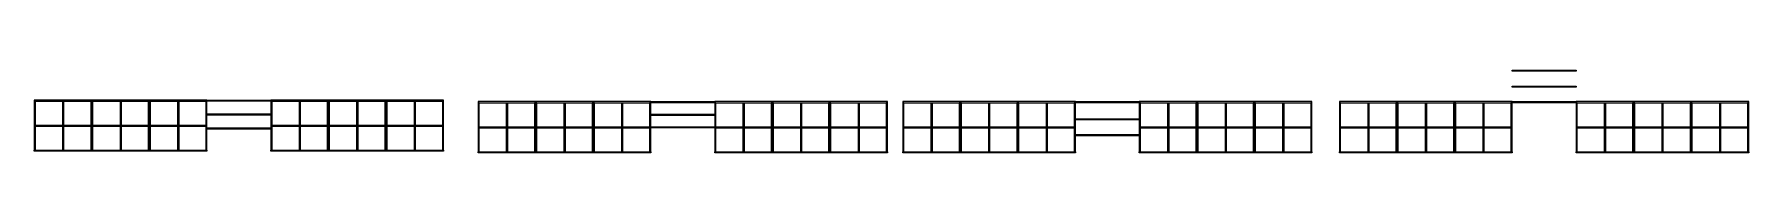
# Model space of a CAD drawing. Header units: millimetres. Extents: x -8279 to 76201, y -81 to 21625.
# Drawn here: x 49389 to 76201, y 6151 to 7444 of the extents above; entities that cross this region are included whole.
import ezdxf

# ---------------------------------------------------------------- set-up
doc = ezdxf.new("R2010")
doc.units = ezdxf.units.MM

msp = doc.modelspace()

# ---------------------------------------------------------------- linework, layer by layer
for p, q in [((49830.398, 6959.099), (49830.398, 6195.099)), ((49848.398, 6959.099), (49848.398, 6195.099)), ((50730.398, 6959.099), (50730.398, 6195.099)), ((50748.398, 6959.099), (50748.398, 6195.099)), ((51630.398, 6959.099), (51630.398, 6195.099)), ((51648.398, 6959.099), (51648.398, 6195.099)), ((53530.398, 6959.099), (53530.398, 6195.099)), ((53548.398, 6959.099), (53548.398, 6195.099)), ((54430.398, 6959.099), (54430.398, 6195.099)), ((54448.398, 6959.099), (54448.398, 6195.099)), ((55330.398, 6959.099), (55330.398, 6195.099)), ((55348.398, 6959.099), (55348.398, 6195.099)), ((56771.572, 6933.241), (56771.572, 6169.241)), ((56789.572, 6933.241), (56789.572, 6169.241)), ((57671.572, 6933.241), (57671.572, 6169.241)), ((57689.572, 6933.241), (57689.572, 6169.241)), ((58571.572, 6933.241), (58571.572, 6169.241)), ((58589.572, 6933.241), (58589.572, 6169.241)), ((60471.572, 6933.241), (60471.572, 6169.241)), ((60489.572, 6933.241), (60489.572, 6169.241)), ((61371.572, 6933.241), (61371.572, 6169.241)), ((61389.572, 6933.241), (61389.572, 6169.241)), ((62271.572, 6933.241), (62271.572, 6169.241)), ((62289.572, 6933.241), (62289.572, 6169.241)), ((63412.266, 6933.241), (63412.266, 6169.241)), ((63430.266, 6933.241), (63430.266, 6169.241)), ((64312.266, 6933.241), (64312.266, 6169.241)), ((64330.266, 6933.241), (64330.266, 6169.241)), ((65212.266, 6933.241), (65212.266, 6169.241)), ((65230.266, 6933.241), (65230.266, 6169.241)), ((67112.266, 6933.241), (67112.266, 6169.241)), ((67130.266, 6933.241), (67130.266, 6169.241)), ((68012.266, 6933.241), (68012.266, 6169.241)), ((68030.266, 6933.241), (68030.266, 6169.241)), ((68912.266, 6933.241), (68912.266, 6169.241)), ((68930.266, 6933.241), (68930.266, 6169.241)), ((70242.397, 6933.241), (70242.397, 6169.241)), ((70260.397, 6933.241), (70260.397, 6169.241)), ((71142.397, 6933.241), (71142.397, 6169.241)), ((71160.397, 6933.241), (71160.397, 6169.241)), ((72042.397, 6933.241), (72042.397, 6169.241)), ((72060.397, 6933.241), (72060.397, 6169.241)), ((73942.397, 6933.241), (73942.397, 6169.241)), ((73960.397, 6933.241), (73960.397, 6169.241)), ((74842.397, 6933.241), (74842.397, 6169.241)), ((74860.397, 6933.241), (74860.397, 6169.241)), ((75742.397, 6933.241), (75742.397, 6169.241)), ((75760.397, 6933.241), (75760.397, 6169.241)), ((49407.398, 6586.099), (49830.398, 6586.099)), ((49407.398, 6568.099), (49830.398, 6568.099)), ((49848.398, 6586.099), (50271.398, 6586.099)), ((49848.398, 6568.099), (50271.398, 6568.099)), ((50307.398, 6586.099), (50730.398, 6586.099)), ((50307.398, 6568.099), (50730.398, 6568.099)), ((50748.398, 6586.099), (51171.398, 6586.099)), ((50748.398, 6568.099), (51171.398, 6568.099)), ((51207.398, 6586.099), (51630.398, 6586.099)), ((51207.398, 6568.099), (51630.398, 6568.099)), ((51648.398, 6586.099), (52071.398, 6586.099)), ((51648.398, 6568.099), (52071.398, 6568.099)), ((53107.398, 6586.099), (53530.398, 6586.099)), ((53107.398, 6568.099), (53530.398, 6568.099)), ((53548.398, 6586.099), (53971.398, 6586.099)), ((53548.398, 6568.099), (53971.398, 6568.099)), ((54007.398, 6586.099), (54430.398, 6586.099)), ((54007.398, 6568.099), (54430.398, 6568.099)), ((54448.398, 6586.099), (54871.398, 6586.099)), ((54448.398, 6568.099), (54871.398, 6568.099)), ((54907.398, 6586.099), (55330.398, 6586.099)), ((54907.398, 6568.099), (55330.398, 6568.099)), ((55348.398, 6586.099), (55771.398, 6586.099)), ((55348.398, 6568.099), (55771.398, 6568.099)), ((56348.572, 6560.241), (56771.572, 6560.241)), ((56348.572, 6542.241), (56771.572, 6542.241)), ((56789.572, 6560.241), (57212.572, 6560.241)), ((56789.572, 6542.241), (57212.572, 6542.241)), ((57248.572, 6560.241), (57671.572, 6560.241)), ((57248.572, 6542.241), (57671.572, 6542.241)), ((57689.572, 6560.241), (58112.572, 6560.241)), ((57689.572, 6542.241), (58112.572, 6542.241)), ((58148.572, 6560.241), (58571.572, 6560.241)), ((58148.572, 6542.241), (58571.572, 6542.241)), ((58589.572, 6560.241), (59012.572, 6560.241)), ((58589.572, 6542.241), (59012.572, 6542.241)), ((60048.572, 6560.241), (60471.572, 6560.241)), ((60048.572, 6542.241), (60471.572, 6542.241)), ((60489.572, 6560.241), (60912.572, 6560.241)), ((60489.572, 6542.241), (60912.572, 6542.241)), ((60948.572, 6560.241), (61371.572, 6560.241)), ((60948.572, 6542.241), (61371.572, 6542.241)), ((61389.572, 6560.241), (61812.572, 6560.241)), ((61389.572, 6542.241), (61812.572, 6542.241)), ((61848.572, 6560.241), (62271.572, 6560.241)), ((61848.572, 6542.241), (62271.572, 6542.241)), ((62289.572, 6560.241), (62712.572, 6560.241)), ((62289.572, 6542.241), (62712.572, 6542.241)), ((62989.266, 6560.241), (63412.266, 6560.241)), ((62989.266, 6542.241), (63412.266, 6542.241)), ((63430.266, 6560.241), (63853.266, 6560.241)), ((63430.266, 6542.241), (63853.266, 6542.241)), ((63889.266, 6560.241), (64312.266, 6560.241)), ((63889.266, 6542.241), (64312.266, 6542.241)), ((64330.266, 6560.241), (64753.266, 6560.241)), ((64330.266, 6542.241), (64753.266, 6542.241)), ((64789.266, 6560.241), (65212.266, 6560.241)), ((64789.266, 6542.241), (65212.266, 6542.241)), ((65230.266, 6560.241), (65653.266, 6560.241)), ((65230.266, 6542.241), (65653.266, 6542.241)), ((66689.266, 6560.241), (67112.266, 6560.241)), ((66689.266, 6542.241), (67112.266, 6542.241)), ((67130.266, 6560.241), (67553.266, 6560.241)), ((67130.266, 6542.241), (67553.266, 6542.241)), ((67589.266, 6560.241), (68012.266, 6560.241)), ((67589.266, 6542.241), (68012.266, 6542.241)), ((68030.266, 6560.241), (68453.266, 6560.241)), ((68030.266, 6542.241), (68453.266, 6542.241)), ((68489.266, 6560.241), (68912.266, 6560.241)), ((68489.266, 6542.241), (68912.266, 6542.241)), ((68930.266, 6560.241), (69353.266, 6560.241)), ((68930.266, 6542.241), (69353.266, 6542.241)), ((69819.397, 6560.241), (70242.397, 6560.241)), ((69819.397, 6542.241), (70242.397, 6542.241)), ((70260.397, 6560.241), (70683.397, 6560.241)), ((70260.397, 6542.241), (70683.397, 6542.241)), ((70719.397, 6560.241), (71142.397, 6560.241)), ((70719.397, 6542.241), (71142.397, 6542.241)), ((71160.397, 6560.241), (71583.397, 6560.241)), ((71160.397, 6542.241), (71583.397, 6542.241)), ((71619.397, 6560.241), (72042.397, 6560.241)), ((71619.397, 6542.241), (72042.397, 6542.241)), ((72060.397, 6560.241), (72483.397, 6560.241)), ((72060.397, 6542.241), (72483.397, 6542.241)), ((73519.397, 6560.241), (73942.397, 6560.241)), ((73519.397, 6542.241), (73942.397, 6542.241)), ((73960.397, 6560.241), (74383.397, 6560.241)), ((73960.397, 6542.241), (74383.397, 6542.241)), ((74419.397, 6560.241), (74842.397, 6560.241)), ((74419.397, 6542.241), (74842.397, 6542.241)), ((74860.397, 6560.241), (75283.397, 6560.241)), ((74860.397, 6542.241), (75283.397, 6542.241)), ((75319.397, 6560.241), (75742.397, 6560.241)), ((75319.397, 6542.241), (75742.397, 6542.241)), ((75760.397, 6560.241), (76183.397, 6560.241)), ((75760.397, 6542.241), (76183.397, 6542.241))]:
    msp.add_line(p, q)
for points in [[(72501.397, 7443.682), (73501.397, 7443.682), (73501.397, 7425.682), (72501.397, 7425.682)], [(50289.398, 6977.099), (49389.398, 6977.099), (49389.398, 6959.099), (50289.398, 6959.099)], [(51189.398, 6977.099), (50289.398, 6977.099), (50289.398, 6959.099), (51189.398, 6959.099)], [(52089.398, 6977.099), (51189.398, 6977.099), (51189.398, 6959.099), (52089.398, 6959.099)], [(52089.398, 6977.099), (53089.398, 6977.099), (53089.398, 6959.099), (52089.398, 6959.099)], [(53989.398, 6977.099), (53089.398, 6977.099), (53089.398, 6959.099), (53989.398, 6959.099)], [(54889.398, 6977.099), (53989.398, 6977.099), (53989.398, 6959.099), (54889.398, 6959.099)], [(55789.398, 6977.099), (54889.398, 6977.099), (54889.398, 6959.099), (55789.398, 6959.099)], [(72501.397, 7194.982), (73501.397, 7194.982), (73501.397, 7176.982), (72501.397, 7176.982)], [(49389.398, 6959.099), (49389.398, 6195.099), (49407.398, 6195.099), (49407.398, 6959.099)], [(50289.398, 6195.099), (50289.398, 6959.099), (50271.398, 6959.099), (50271.398, 6195.099)], [(50289.398, 6959.099), (50289.398, 6195.099), (50307.398, 6195.099), (50307.398, 6959.099)], [(51189.398, 6195.099), (51189.398, 6959.099), (51171.398, 6959.099), (51171.398, 6195.099)], [(51189.398, 6959.099), (51189.398, 6195.099), (51207.398, 6195.099), (51207.398, 6959.099)], [(52089.398, 6195.099), (52089.398, 6959.099), (52071.398, 6959.099), (52071.398, 6195.099)], [(52089.398, 6759.099), (53089.398, 6759.099), (53089.398, 6741.099), (52089.398, 6741.099)], [(53089.398, 6959.099), (53089.398, 6195.099), (53107.398, 6195.099), (53107.398, 6959.099)], [(53989.398, 6195.099), (53989.398, 6959.099), (53971.398, 6959.099), (53971.398, 6195.099)], [(53989.398, 6959.099), (53989.398, 6195.099), (54007.398, 6195.099), (54007.398, 6959.099)], [(54889.398, 6195.099), (54889.398, 6959.099), (54871.398, 6959.099), (54871.398, 6195.099)], [(54889.398, 6959.099), (54889.398, 6195.099), (54907.398, 6195.099), (54907.398, 6959.099)], [(55789.398, 6195.099), (55789.398, 6959.099), (55771.398, 6959.099), (55771.398, 6195.099)], [(57230.572, 6951.241), (56330.572, 6951.241), (56330.572, 6933.241), (57230.572, 6933.241)], [(56330.572, 6933.241), (56330.572, 6169.241), (56348.572, 6169.241), (56348.572, 6933.241)], [(57230.572, 6169.241), (57230.572, 6933.241), (57212.572, 6933.241), (57212.572, 6169.241)], [(58130.572, 6951.241), (57230.572, 6951.241), (57230.572, 6933.241), (58130.572, 6933.241)], [(57230.572, 6933.241), (57230.572, 6169.241), (57248.572, 6169.241), (57248.572, 6933.241)], [(58130.572, 6169.241), (58130.572, 6933.241), (58112.572, 6933.241), (58112.572, 6169.241)], [(59030.572, 6951.241), (58130.572, 6951.241), (58130.572, 6933.241), (59030.572, 6933.241)], [(58130.572, 6933.241), (58130.572, 6169.241), (58148.572, 6169.241), (58148.572, 6933.241)], [(59030.572, 6169.241), (59030.572, 6933.241), (59012.572, 6933.241), (59012.572, 6169.241)], [(59030.572, 6951.241), (60030.572, 6951.241), (60030.572, 6933.241), (59030.572, 6933.241)], [(59030.572, 6755.535), (60030.572, 6755.535), (60030.572, 6737.535), (59030.572, 6737.535)], [(60930.572, 6951.241), (60030.572, 6951.241), (60030.572, 6933.241), (60930.572, 6933.241)], [(60030.572, 6933.241), (60030.572, 6169.241), (60048.572, 6169.241), (60048.572, 6933.241)], [(60930.572, 6169.241), (60930.572, 6933.241), (60912.572, 6933.241), (60912.572, 6169.241)], [(61830.572, 6951.241), (60930.572, 6951.241), (60930.572, 6933.241), (61830.572, 6933.241)], [(60930.572, 6933.241), (60930.572, 6169.241), (60948.572, 6169.241), (60948.572, 6933.241)], [(61830.572, 6169.241), (61830.572, 6933.241), (61812.572, 6933.241), (61812.572, 6169.241)], [(62730.572, 6951.241), (61830.572, 6951.241), (61830.572, 6933.241), (62730.572, 6933.241)], [(61830.572, 6933.241), (61830.572, 6169.241), (61848.572, 6169.241), (61848.572, 6933.241)], [(62730.572, 6169.241), (62730.572, 6933.241), (62712.572, 6933.241), (62712.572, 6169.241)], [(63871.266, 6951.241), (62971.266, 6951.241), (62971.266, 6933.241), (63871.266, 6933.241)], [(62971.266, 6933.241), (62971.266, 6169.241), (62989.266, 6169.241), (62989.266, 6933.241)], [(63871.266, 6169.241), (63871.266, 6933.241), (63853.266, 6933.241), (63853.266, 6169.241)], [(64771.266, 6951.241), (63871.266, 6951.241), (63871.266, 6933.241), (64771.266, 6933.241)], [(63871.266, 6933.241), (63871.266, 6169.241), (63889.266, 6169.241), (63889.266, 6933.241)], [(64771.266, 6169.241), (64771.266, 6933.241), (64753.266, 6933.241), (64753.266, 6169.241)], [(65671.266, 6951.241), (64771.266, 6951.241), (64771.266, 6933.241), (65671.266, 6933.241)], [(64771.266, 6933.241), (64771.266, 6169.241), (64789.266, 6169.241), (64789.266, 6933.241)], [(65671.266, 6169.241), (65671.266, 6933.241), (65653.266, 6933.241), (65653.266, 6169.241)], [(65671.266, 6951.241), (66671.266, 6951.241), (66671.266, 6933.241), (65671.266, 6933.241)], [(67571.266, 6951.241), (66671.266, 6951.241), (66671.266, 6933.241), (67571.266, 6933.241)], [(66671.266, 6933.241), (66671.266, 6169.241), (66689.266, 6169.241), (66689.266, 6933.241)], [(67571.266, 6169.241), (67571.266, 6933.241), (67553.266, 6933.241), (67553.266, 6169.241)], [(68471.266, 6951.241), (67571.266, 6951.241), (67571.266, 6933.241), (68471.266, 6933.241)], [(67571.266, 6933.241), (67571.266, 6169.241), (67589.266, 6169.241), (67589.266, 6933.241)], [(68471.266, 6169.241), (68471.266, 6933.241), (68453.266, 6933.241), (68453.266, 6169.241)], [(69371.266, 6951.241), (68471.266, 6951.241), (68471.266, 6933.241), (69371.266, 6933.241)], [(68471.266, 6933.241), (68471.266, 6169.241), (68489.266, 6169.241), (68489.266, 6933.241)], [(69371.266, 6169.241), (69371.266, 6933.241), (69353.266, 6933.241), (69353.266, 6169.241)], [(70701.397, 6951.241), (69801.397, 6951.241), (69801.397, 6933.241), (70701.397, 6933.241)], [(69801.397, 6933.241), (69801.397, 6169.241), (69819.397, 6169.241), (69819.397, 6933.241)], [(70701.397, 6169.241), (70701.397, 6933.241), (70683.397, 6933.241), (70683.397, 6169.241)], [(71601.397, 6951.241), (70701.397, 6951.241), (70701.397, 6933.241), (71601.397, 6933.241)], [(70701.397, 6933.241), (70701.397, 6169.241), (70719.397, 6169.241), (70719.397, 6933.241)], [(71601.397, 6169.241), (71601.397, 6933.241), (71583.397, 6933.241), (71583.397, 6169.241)], [(72501.397, 6951.241), (71601.397, 6951.241), (71601.397, 6933.241), (72501.397, 6933.241)], [(71601.397, 6933.241), (71601.397, 6169.241), (71619.397, 6169.241), (71619.397, 6933.241)], [(72501.397, 6169.241), (72501.397, 6933.241), (72483.397, 6933.241), (72483.397, 6169.241)], [(72501.397, 6951.241), (73501.397, 6951.241), (73501.397, 6933.241), (72501.397, 6933.241)], [(74401.397, 6951.241), (73501.397, 6951.241), (73501.397, 6933.241), (74401.397, 6933.241)], [(73501.397, 6933.241), (73501.397, 6169.241), (73519.397, 6169.241), (73519.397, 6933.241)], [(74401.397, 6169.241), (74401.397, 6933.241), (74383.397, 6933.241), (74383.397, 6169.241)], [(75301.397, 6951.241), (74401.397, 6951.241), (74401.397, 6933.241), (75301.397, 6933.241)], [(74401.397, 6933.241), (74401.397, 6169.241), (74419.397, 6169.241), (74419.397, 6933.241)], [(75301.397, 6169.241), (75301.397, 6933.241), (75283.397, 6933.241), (75283.397, 6169.241)], [(76201.397, 6951.241), (75301.397, 6951.241), (75301.397, 6933.241), (76201.397, 6933.241)], [(75301.397, 6933.241), (75301.397, 6169.241), (75319.397, 6169.241), (75319.397, 6933.241)], [(76201.397, 6169.241), (76201.397, 6933.241), (76183.397, 6933.241), (76183.397, 6169.241)], [(52089.398, 6541.099), (53089.398, 6541.099), (53089.398, 6523.099), (52089.398, 6523.099)], [(59030.572, 6559.828), (60030.572, 6559.828), (60030.572, 6541.828), (59030.572, 6541.828)], [(65671.266, 6684.541), (66671.266, 6684.541), (66671.266, 6666.541), (65671.266, 6666.541)], [(65671.266, 6435.841), (66671.266, 6435.841), (66671.266, 6417.841), (65671.266, 6417.841)], [(49389.398, 6177.099), (49389.398, 6195.099), (50289.398, 6195.099), (50289.398, 6177.099)], [(50289.398, 6177.099), (50289.398, 6195.099), (51189.398, 6195.099), (51189.398, 6177.099)], [(51189.398, 6177.099), (51189.398, 6195.099), (52089.398, 6195.099), (52089.398, 6177.099)], [(53089.398, 6177.099), (53089.398, 6195.099), (53989.398, 6195.099), (53989.398, 6177.099)], [(53989.398, 6177.099), (53989.398, 6195.099), (54889.398, 6195.099), (54889.398, 6177.099)], [(54889.398, 6177.099), (54889.398, 6195.099), (55789.398, 6195.099), (55789.398, 6177.099)], [(56330.572, 6151.241), (56330.572, 6169.241), (57230.572, 6169.241), (57230.572, 6151.241)], [(57230.572, 6151.241), (57230.572, 6169.241), (58130.572, 6169.241), (58130.572, 6151.241)], [(58130.572, 6151.241), (58130.572, 6169.241), (59030.572, 6169.241), (59030.572, 6151.241)], [(60030.572, 6151.241), (60030.572, 6169.241), (60930.572, 6169.241), (60930.572, 6151.241)], [(60930.572, 6151.241), (60930.572, 6169.241), (61830.572, 6169.241), (61830.572, 6151.241)], [(61830.572, 6151.241), (61830.572, 6169.241), (62730.572, 6169.241), (62730.572, 6151.241)], [(62971.266, 6151.241), (62971.266, 6169.241), (63871.266, 6169.241), (63871.266, 6151.241)], [(63871.266, 6151.241), (63871.266, 6169.241), (64771.266, 6169.241), (64771.266, 6151.241)], [(64771.266, 6151.241), (64771.266, 6169.241), (65671.266, 6169.241), (65671.266, 6151.241)], [(66671.266, 6151.241), (66671.266, 6169.241), (67571.266, 6169.241), (67571.266, 6151.241)], [(67571.266, 6151.241), (67571.266, 6169.241), (68471.266, 6169.241), (68471.266, 6151.241)], [(68471.266, 6151.241), (68471.266, 6169.241), (69371.266, 6169.241), (69371.266, 6151.241)], [(69801.397, 6151.241), (69801.397, 6169.241), (70701.397, 6169.241), (70701.397, 6151.241)], [(70701.397, 6151.241), (70701.397, 6169.241), (71601.397, 6169.241), (71601.397, 6151.241)], [(71601.397, 6151.241), (71601.397, 6169.241), (72501.397, 6169.241), (72501.397, 6151.241)], [(73501.397, 6151.241), (73501.397, 6169.241), (74401.397, 6169.241), (74401.397, 6151.241)], [(74401.397, 6151.241), (74401.397, 6169.241), (75301.397, 6169.241), (75301.397, 6151.241)], [(75301.397, 6151.241), (75301.397, 6169.241), (76201.397, 6169.241), (76201.397, 6151.241)]]:
    msp.add_lwpolyline(points, close=True)

doc.saveas('drawing.dxf')
